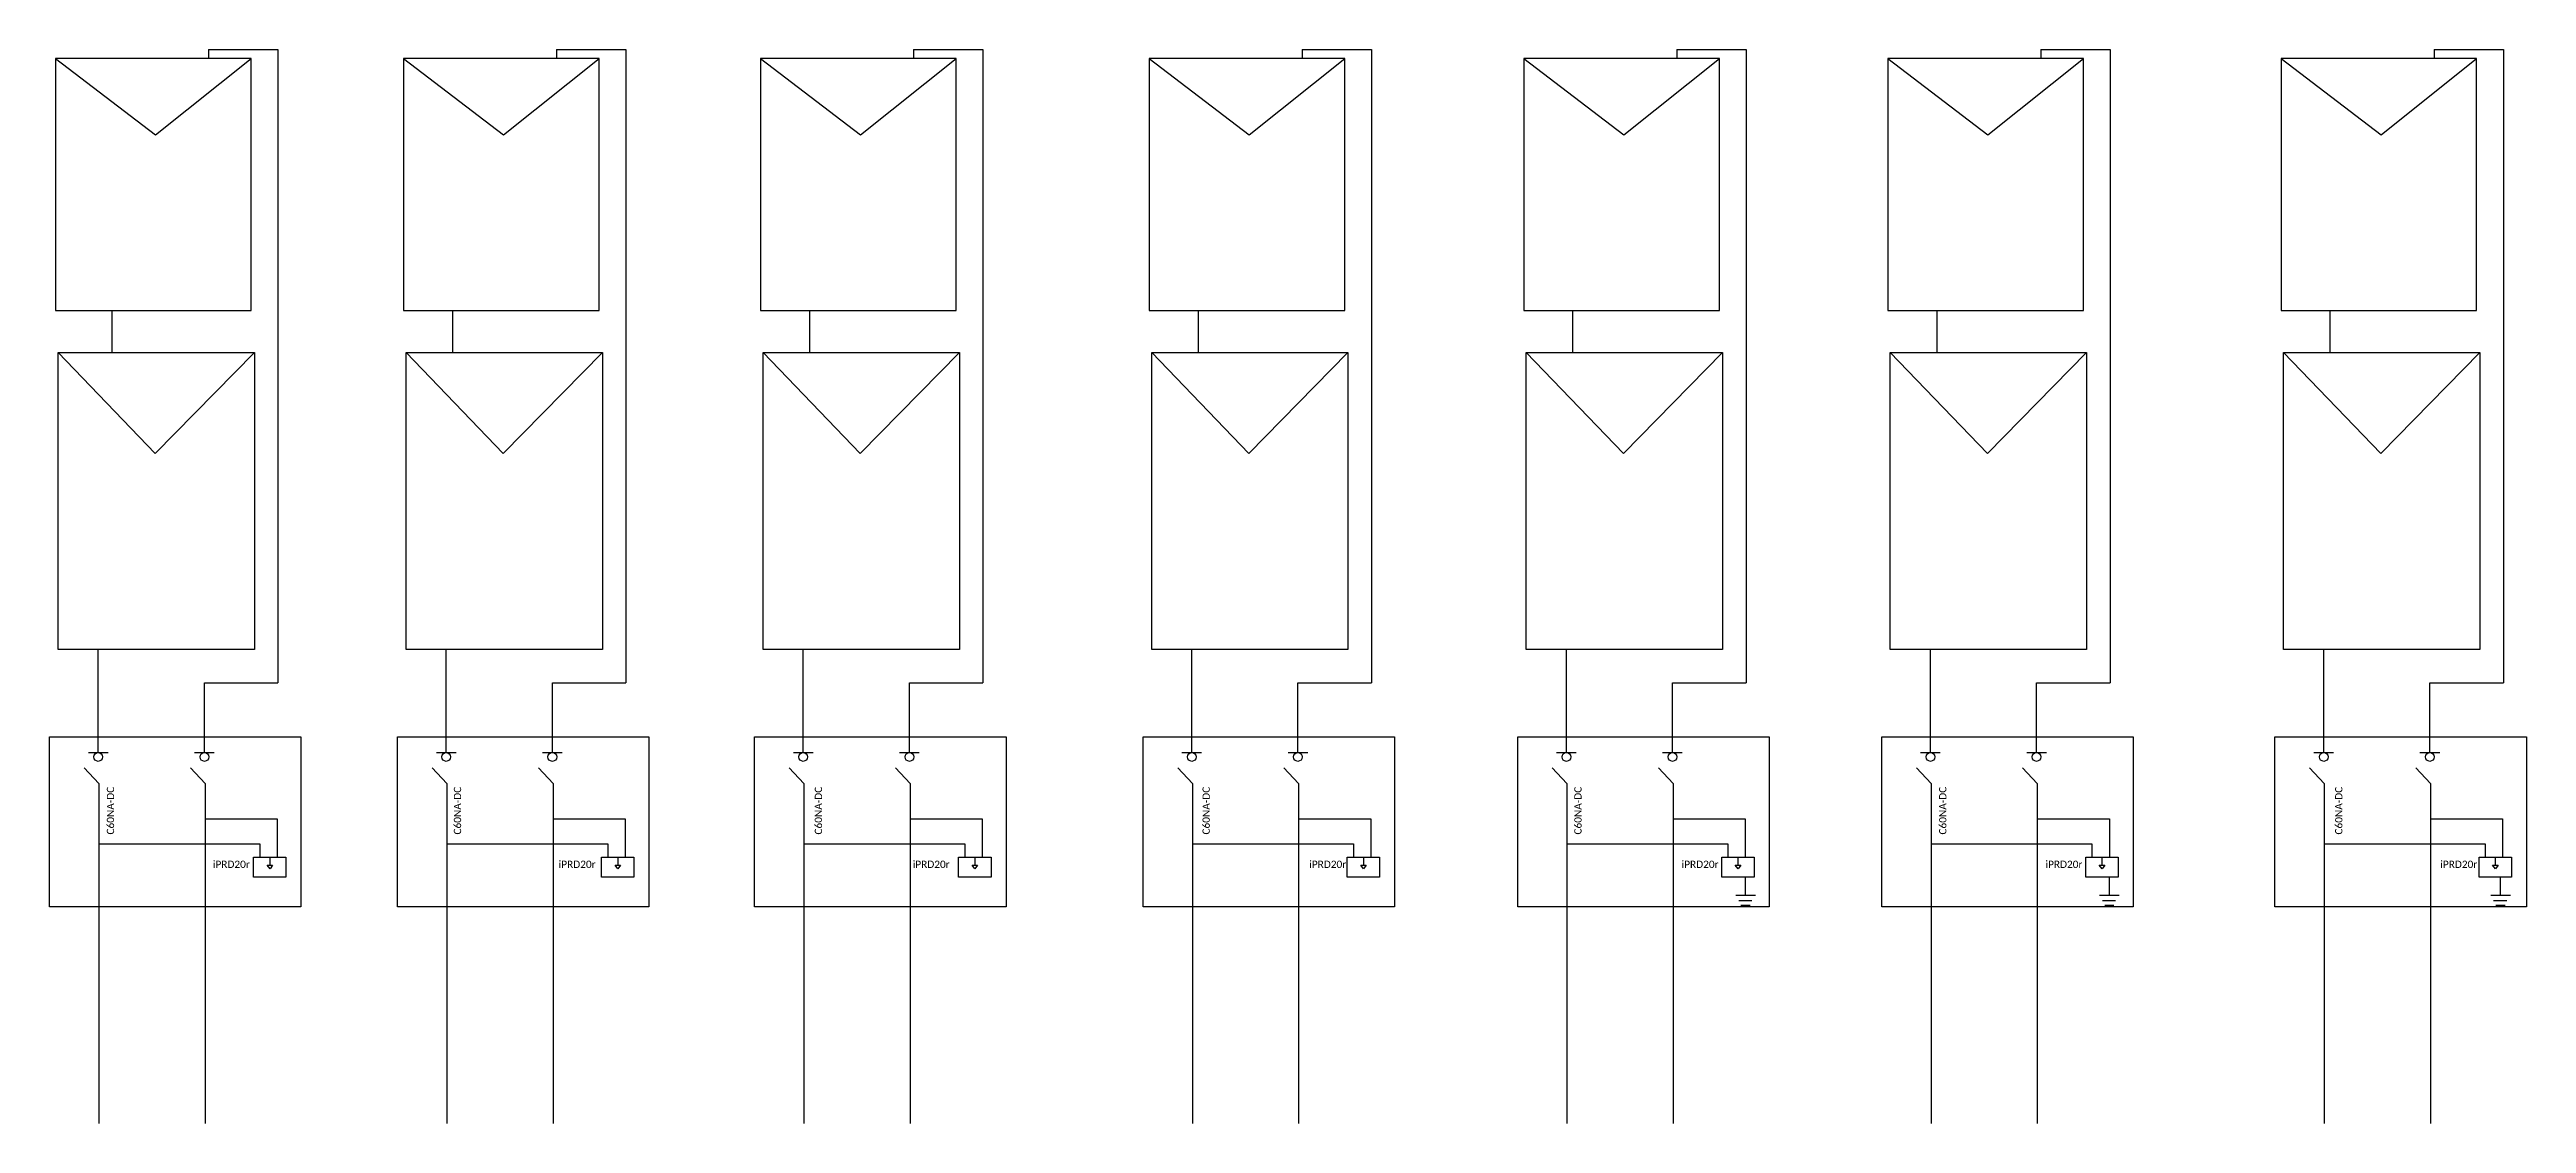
# Model space of a CAD drawing. Header units: inches. Extents: x 355 to 1848, y 183 to 399.
# Drawn here: x 656.7 to 719.3, y 349.5 to 376.6 of the extents above; entities that cross this region are included whole.
import ezdxf

# ---------------------------------------------------------------- set-up
doc = ezdxf.new("R2010")
doc.units = ezdxf.units.IN
doc.header["$MEASUREMENT"] = 0
doc.styles.get("Standard").update_dxf_attribs({"font": 'arial.ttf'})

msp = doc.modelspace()

# ---------------------------------------------------------------- texts
at = {"char_height": 0.2, "attachment_point": 1, "rotation": 90}
for insert in [(658.154, 356.794), (666.921, 356.794), (676.039, 356.794), (685.835, 356.794), (695.228, 356.794), (704.444, 356.794), (714.449, 356.794)]:
    msp.add_mtext_dynamic_manual_height_columns('{\\fCalibri|b0|i0|c0|p34;\\H0.91667x;\\C5;C60NA-DC}', width=1.31569, gutter_width=1, heights=[0], dxfattribs=dict(at, insert=insert))
at = {"char_height": 0.2, "attachment_point": 1}
for insert in [(660.832, 356.134), (669.569, 356.134), (678.514, 356.134), (688.531, 356.134), (697.938, 356.134), (707.131, 356.134), (717.106, 356.134)]:
    msp.add_mtext_dynamic_manual_height_columns('{\\fCalibri|b0|i0|c0|p34;\\H0.91667x;\\C3;iPRD20r}', width=0.98739, gutter_width=1, heights=[0], dxfattribs=dict(at, insert=insert))

# ---------------------------------------------------------------- linework, layer by layer
for p, q in [((656.859, 376.407), (659.386, 374.474)), ((659.386, 374.474), (661.801, 376.407)), ((665.65, 376.407), (668.177, 374.474)), ((668.177, 374.474), (670.592, 376.407)), ((674.671, 376.407), (677.197, 374.474)), ((677.197, 374.474), (679.613, 376.407)), ((684.487, 376.407), (687.014, 374.474)), ((687.014, 374.474), (689.429, 376.407)), ((693.95, 376.407), (696.476, 374.474)), ((696.476, 374.474), (698.892, 376.407)), ((703.147, 376.407), (705.674, 374.474)), ((705.674, 374.474), (708.089, 376.407)), ((713.083, 376.407), (715.61, 374.474)), ((715.61, 374.474), (718.025, 376.407)), ((656.923, 368.974), (659.378, 366.424)), ((659.378, 366.424), (661.882, 368.974)), ((665.714, 368.974), (668.169, 366.424)), ((668.169, 366.424), (670.673, 368.974)), ((674.735, 368.974), (677.19, 366.424)), ((677.19, 366.424), (679.694, 368.974)), ((684.551, 368.974), (687.006, 366.424)), ((687.006, 366.424), (689.51, 368.974)), ((694.014, 368.974), (696.469, 366.424)), ((696.469, 366.424), (698.973, 368.974)), ((703.211, 368.974), (705.666, 366.424)), ((705.666, 366.424), (708.17, 368.974)), ((713.147, 368.974), (715.602, 366.424)), ((715.602, 366.424), (718.106, 368.974)), ((657.688, 358.864), (657.937, 358.864)), ((657.937, 358.864), (658.185, 358.864)), ((660.369, 358.864), (660.618, 358.864)), ((660.618, 358.864), (660.867, 358.864)), ((666.479, 358.864), (666.728, 358.864)), ((666.728, 358.864), (666.977, 358.864)), ((669.16, 358.864), (669.409, 358.864)), ((669.409, 358.864), (669.658, 358.864)), ((675.499, 358.864), (675.748, 358.864)), ((675.748, 358.864), (675.997, 358.864)), ((678.181, 358.864), (678.43, 358.864)), ((678.43, 358.864), (678.678, 358.864)), ((685.316, 358.864), (685.565, 358.864)), ((685.565, 358.864), (685.813, 358.864)), ((687.997, 358.864), (688.246, 358.864)), ((688.246, 358.864), (688.495, 358.864)), ((694.778, 358.864), (695.027, 358.864)), ((695.027, 358.864), (695.276, 358.864)), ((697.46, 358.864), (697.709, 358.864)), ((697.709, 358.864), (697.957, 358.864)), ((703.976, 358.864), (704.225, 358.864)), ((704.225, 358.864), (704.473, 358.864)), ((706.657, 358.864), (706.906, 358.864)), ((706.906, 358.864), (707.155, 358.864)), ((713.912, 358.864), (714.161, 358.864)), ((714.161, 358.864), (714.409, 358.864)), ((716.593, 358.864), (716.842, 358.864)), ((716.842, 358.864), (717.091, 358.864)), ((662.27, 356.225), (662.27, 356.023)), ((671.061, 356.225), (671.061, 356.023)), ((680.082, 356.225), (680.082, 356.023)), ((689.898, 356.225), (689.898, 356.023)), ((699.361, 356.225), (699.361, 356.023)), ((708.558, 356.225), (708.558, 356.023)), ((718.494, 356.225), (718.494, 356.023)), ((662.205, 356.023), (662.341, 356.023)), ((662.276, 355.93), (662.205, 356.023)), ((662.341, 356.023), (662.276, 355.93)), ((670.996, 356.023), (671.132, 356.023)), ((671.067, 355.93), (670.996, 356.023)), ((671.132, 356.023), (671.067, 355.93)), ((680.016, 356.023), (680.153, 356.023)), ((680.087, 355.93), (680.016, 356.023)), ((680.153, 356.023), (680.087, 355.93)), ((689.833, 356.023), (689.969, 356.023)), ((689.904, 355.93), (689.833, 356.023)), ((689.969, 356.023), (689.904, 355.93)), ((699.295, 356.023), (699.432, 356.023)), ((699.366, 355.93), (699.295, 356.023)), ((699.432, 356.023), (699.366, 355.93)), ((699.557, 355.259), (699.557, 355.717)), ((708.492, 356.023), (708.629, 356.023)), ((708.564, 355.93), (708.492, 356.023)), ((708.629, 356.023), (708.564, 355.93)), ((708.745, 355.259), (708.745, 355.717)), ((718.429, 356.023), (718.565, 356.023)), ((718.5, 355.93), (718.429, 356.023)), ((718.565, 356.023), (718.5, 355.93)), ((718.629, 355.259), (718.629, 355.717)), ((699.307, 355.259), (699.557, 355.259)), ((699.381, 355.129), (699.714, 355.129)), ((699.438, 355.012), (699.672, 355.012)), ((699.557, 355.259), (699.806, 355.259)), ((708.496, 355.259), (708.745, 355.259)), ((708.57, 355.129), (708.902, 355.129)), ((708.627, 355.012), (708.86, 355.012)), ((708.745, 355.259), (708.994, 355.259)), ((718.38, 355.259), (718.629, 355.259)), ((718.454, 355.129), (718.786, 355.129)), ((718.511, 355.012), (718.745, 355.012)), ((718.629, 355.259), (718.879, 355.259))]:
    msp.add_line(p, q)
at = {"color": 242, "true_color": 0xcd2027}
for p, q in [((660.725, 376.63), (660.725, 376.407)), ((660.725, 376.63), (662.476, 376.63)), ((662.476, 376.63), (662.476, 360.627)), ((669.516, 376.63), (669.516, 376.407)), ((669.516, 376.63), (671.267, 376.63)), ((671.267, 376.63), (671.267, 360.627)), ((678.536, 376.63), (678.536, 376.407)), ((678.536, 376.63), (680.288, 376.63)), ((680.288, 376.63), (680.288, 360.627)), ((688.353, 376.63), (688.353, 376.407)), ((688.353, 376.63), (690.104, 376.63)), ((690.104, 376.63), (690.104, 360.627)), ((697.815, 376.63), (697.815, 376.407)), ((697.815, 376.63), (699.567, 376.63)), ((699.567, 376.63), (699.567, 360.627)), ((707.013, 376.63), (707.013, 376.407)), ((707.013, 376.63), (708.764, 376.63)), ((708.764, 376.63), (708.764, 360.627)), ((716.949, 376.63), (716.949, 376.407)), ((716.949, 376.63), (718.7, 376.63)), ((718.7, 376.63), (718.7, 360.627)), ((660.618, 358.864), (660.618, 360.627)), ((660.618, 360.627), (662.476, 360.627)), ((669.409, 358.864), (669.409, 360.627)), ((669.409, 360.627), (671.267, 360.627)), ((678.43, 358.864), (678.43, 360.627)), ((678.43, 360.627), (680.288, 360.627)), ((688.246, 358.864), (688.246, 360.627)), ((688.246, 360.627), (690.104, 360.627)), ((697.709, 358.864), (697.709, 360.627)), ((697.709, 360.627), (699.567, 360.627)), ((706.906, 358.864), (706.906, 360.627)), ((706.906, 360.627), (708.764, 360.627)), ((716.842, 358.864), (716.842, 360.627)), ((716.842, 360.627), (718.7, 360.627)), ((660.265, 358.484), (660.636, 358.088)), ((669.056, 358.484), (669.427, 358.088)), ((678.077, 358.484), (678.448, 358.088)), ((687.893, 358.484), (688.264, 358.088)), ((697.356, 358.484), (697.727, 358.088)), ((706.553, 358.484), (706.924, 358.088)), ((716.489, 358.484), (716.86, 358.088))]:
    msp.add_line(p, q, dxfattribs=at)
at = {"color": 5}
for p, q in [((658.29, 368.974), (658.29, 370.034)), ((666.894, 368.974), (666.894, 370.034)), ((675.914, 368.974), (675.914, 370.034)), ((685.731, 368.974), (685.731, 370.034)), ((695.193, 368.974), (695.193, 370.034)), ((704.391, 368.974), (704.391, 370.034)), ((714.327, 368.974), (714.327, 370.034)), ((657.581, 358.484), (657.952, 358.088)), ((666.372, 358.484), (666.743, 358.088)), ((675.393, 358.484), (675.764, 358.088)), ((685.209, 358.484), (685.58, 358.088)), ((694.672, 358.484), (695.043, 358.088)), ((657.952, 356.562), (662.018, 356.562)), ((662.018, 356.562), (662.018, 356.225)), ((666.743, 356.562), (670.809, 356.562)), ((670.809, 356.562), (670.809, 356.225)), ((675.764, 356.562), (679.829, 356.562)), ((679.829, 356.562), (679.829, 356.225)), ((685.58, 356.562), (689.646, 356.562)), ((689.646, 356.562), (689.646, 356.225)), ((695.043, 356.562), (699.108, 356.562)), ((699.108, 356.562), (699.108, 356.225)), ((704.24, 356.562), (708.306, 356.562)), ((708.306, 356.562), (708.306, 356.225)), ((714.176, 356.562), (718.242, 356.562)), ((718.242, 356.562), (718.242, 356.225))]:
    msp.add_line(p, q, dxfattribs=at)
at = {"color": 177, "true_color": 0x293189}
for p, q in [((657.937, 358.864), (657.937, 361.471)), ((666.728, 358.864), (666.728, 361.471)), ((675.748, 358.864), (675.748, 361.471)), ((685.565, 358.864), (685.565, 361.471)), ((695.027, 358.864), (695.027, 361.471)), ((704.225, 358.864), (704.225, 361.471)), ((714.161, 358.864), (714.161, 361.471)), ((657.952, 358.088), (657.952, 349.494)), ((666.743, 358.088), (666.743, 349.494)), ((675.764, 358.088), (675.764, 349.494)), ((685.58, 358.088), (685.58, 349.494)), ((695.043, 358.088), (695.043, 349.494)), ((703.869, 358.484), (704.24, 358.088)), ((704.24, 358.088), (704.24, 349.494)), ((713.805, 358.484), (714.176, 358.088)), ((714.176, 358.088), (714.176, 349.494))]:
    msp.add_line(p, q, dxfattribs=at)
at = {"color": 244, "true_color": 0x991b1e}
for p, q in [((660.636, 358.088), (660.636, 349.494)), ((669.427, 358.088), (669.427, 349.494)), ((678.448, 358.088), (678.448, 349.494)), ((688.264, 358.088), (688.264, 349.494)), ((697.727, 358.088), (697.727, 349.494)), ((706.924, 358.088), (706.924, 349.494)), ((716.86, 358.088), (716.86, 349.494))]:
    msp.add_line(p, q, dxfattribs=at)
at = {"color": 1}
for p, q in [((660.636, 357.195), (662.458, 357.195)), ((662.458, 357.195), (662.458, 356.225)), ((669.427, 357.195), (671.249, 357.195)), ((671.249, 357.195), (671.249, 356.225)), ((678.448, 357.195), (680.269, 357.195)), ((680.269, 357.195), (680.269, 356.225)), ((688.264, 357.195), (690.085, 357.195)), ((690.085, 357.195), (690.085, 356.225)), ((697.727, 357.195), (699.548, 357.195)), ((699.548, 357.195), (699.548, 356.225)), ((706.924, 357.195), (708.745, 357.195)), ((708.745, 357.195), (708.745, 356.225)), ((716.86, 357.195), (718.681, 357.195)), ((718.681, 357.195), (718.681, 356.225))]:
    msp.add_line(p, q, dxfattribs=at)
for points in [[(656.859, 370.034), (661.801, 370.034), (661.801, 376.407), (656.859, 376.407)], [(665.65, 370.034), (670.592, 370.034), (670.592, 376.407), (665.65, 376.407)], [(674.671, 370.034), (679.613, 370.034), (679.613, 376.407), (674.671, 376.407)], [(684.487, 370.034), (689.429, 370.034), (689.429, 376.407), (684.487, 376.407)], [(693.95, 370.034), (698.892, 370.034), (698.892, 376.407), (693.95, 376.407)], [(703.147, 370.034), (708.089, 370.034), (708.089, 376.407), (703.147, 376.407)], [(713.083, 370.034), (718.025, 370.034), (718.025, 376.407), (713.083, 376.407)], [(656.923, 368.974), (661.882, 368.974), (661.882, 361.471), (656.923, 361.471)], [(665.714, 368.974), (670.673, 368.974), (670.673, 361.471), (665.714, 361.471)], [(674.735, 368.974), (679.694, 368.974), (679.694, 361.471), (674.735, 361.471)], [(684.551, 368.974), (689.51, 368.974), (689.51, 361.471), (684.551, 361.471)], [(694.014, 368.974), (698.973, 368.974), (698.973, 361.471), (694.014, 361.471)], [(703.211, 368.974), (708.17, 368.974), (708.17, 361.471), (703.211, 361.471)], [(713.147, 368.974), (718.106, 368.974), (718.106, 361.471), (713.147, 361.471)], [(656.706, 359.267), (663.059, 359.267), (663.059, 354.969), (656.706, 354.969)], [(665.497, 359.267), (671.85, 359.267), (671.85, 354.969), (665.497, 354.969)], [(674.518, 359.267), (680.871, 359.267), (680.871, 354.969), (674.518, 354.969)], [(684.334, 359.267), (690.687, 359.267), (690.687, 354.969), (684.334, 354.969)], [(693.797, 359.267), (700.15, 359.267), (700.15, 354.969), (693.797, 354.969)], [(702.994, 359.267), (709.347, 359.267), (709.347, 354.969), (702.994, 354.969)], [(712.93, 359.267), (719.283, 359.267), (719.283, 354.969), (712.93, 354.969)], [(661.86, 356.225), (662.68, 356.225), (662.68, 355.717), (661.86, 355.717)], [(670.651, 356.225), (671.471, 356.225), (671.471, 355.717), (670.651, 355.717)], [(679.672, 356.225), (680.492, 356.225), (680.492, 355.717), (679.672, 355.717)], [(689.488, 356.225), (690.308, 356.225), (690.308, 355.717), (689.488, 355.717)], [(698.951, 356.225), (699.771, 356.225), (699.771, 355.717), (698.951, 355.717)], [(708.148, 356.225), (708.968, 356.225), (708.968, 355.717), (708.148, 355.717)], [(718.084, 356.225), (718.904, 356.225), (718.904, 355.717), (718.084, 355.717)]]:
    msp.add_lwpolyline(points, close=True)
for centre in [(657.937, 358.754), (660.618, 358.754), (666.728, 358.754), (669.409, 358.754), (675.748, 358.754), (678.43, 358.754), (685.565, 358.754), (688.246, 358.754), (695.027, 358.754), (697.709, 358.754), (704.225, 358.754), (706.906, 358.754), (714.161, 358.754), (716.842, 358.754)]:
    msp.add_circle(centre, 0.11)

msp.set_redraw_order([(e.dxf.handle, doc.entitydb.next_handle()) for e in msp.query("TEXT MTEXT ATTDEF DIMENSION ARC_DIMENSION")])  # texts and dimensions are drawn at this point

doc.saveas('drawing.dxf')
